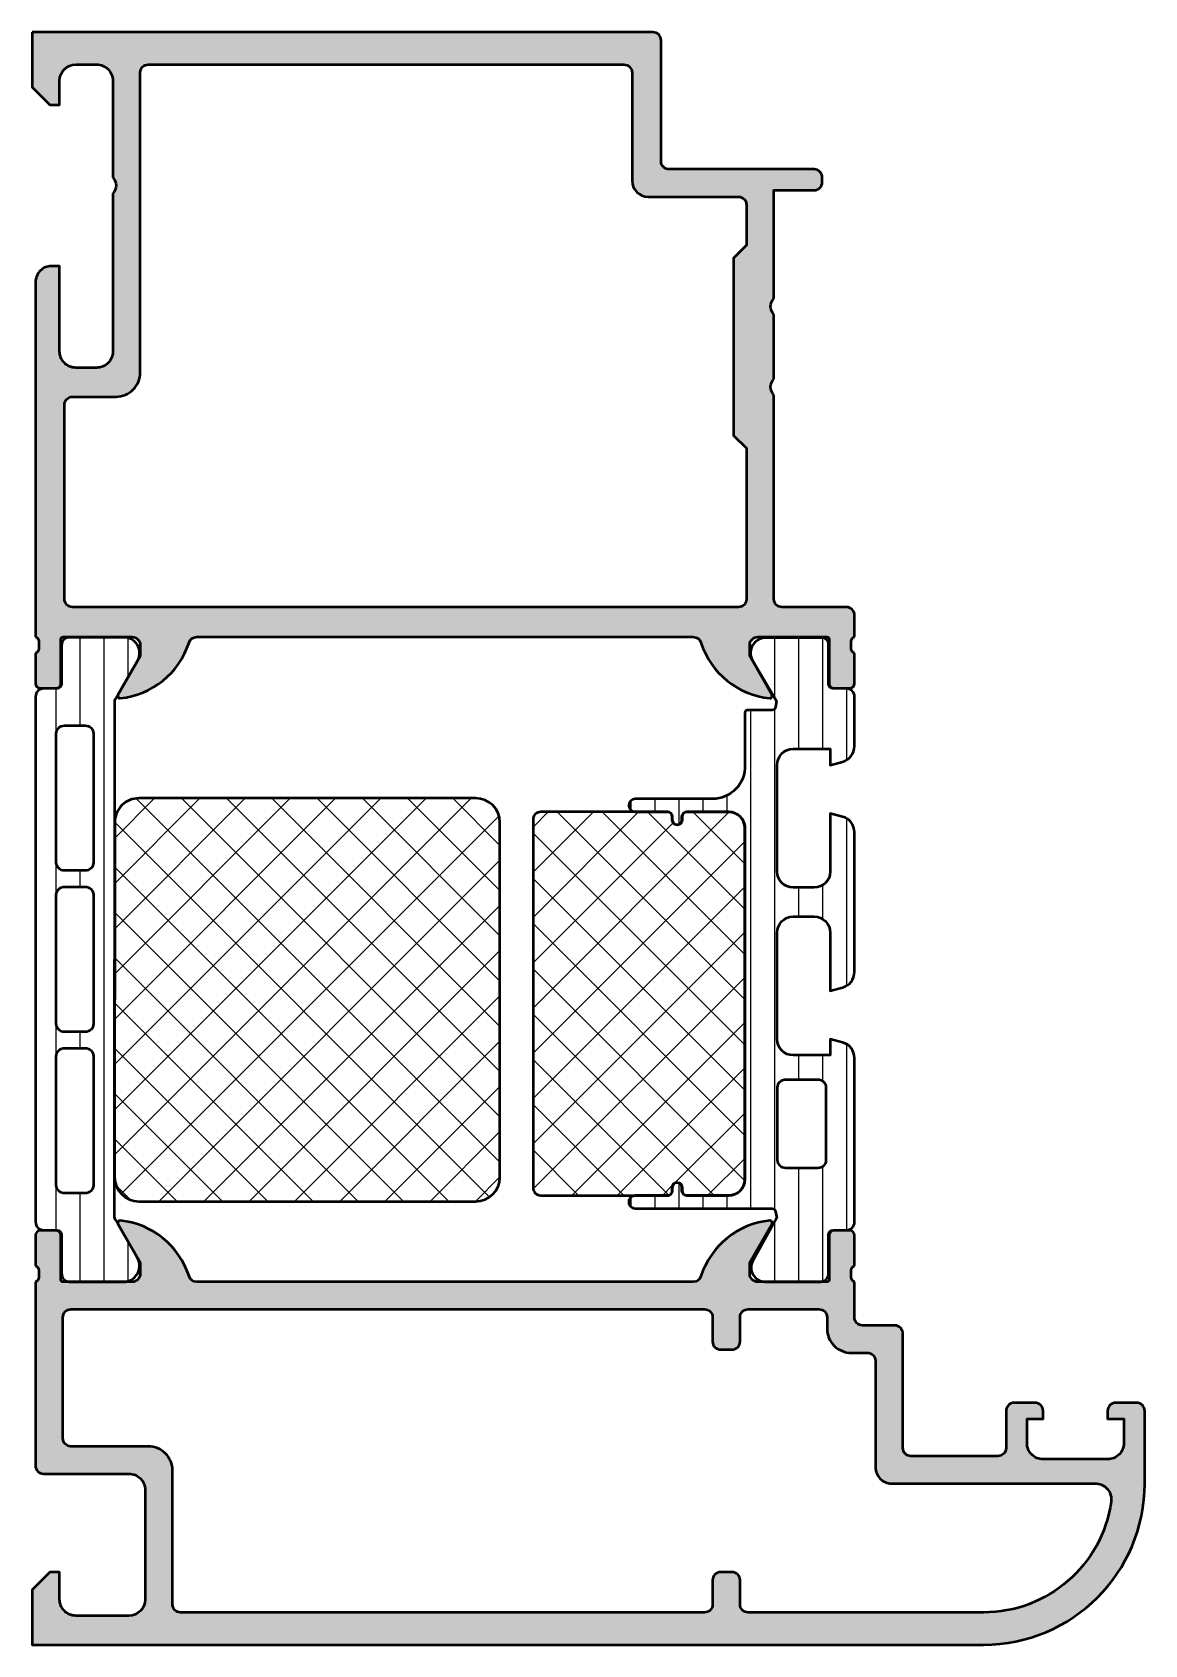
# Model space of a CAD drawing. Extents: x 0 to 69, y 0 to 100.
import ezdxf

# ---------------------------------------------------------------- set-up
doc = ezdxf.new("R2010")
doc.units = 0
for name, color, linetype, lineweight in [('0S-Alu contour', 7, 'Continuous', 50), ('0S-Alu hatch', 252, 'Continuous', 25), ('0S-Plastic contour', 254, 'Continuous', 50), ('0S-Plastic hatch', 253, 'Continuous', 25), ('0S-PT contour', 91, 'Continuous', 50), ('0S-PT hatch', 103, 'Continuous', 25)]:
    doc.layers.add(name, color=color, linetype=linetype, lineweight=lineweight)
pattern_1 = [(90, (0, 0), (-1.4859, 0), [])]
pattern_2 = [(135, (0, 0), (-1.403165018917055, -1.403165018917055), []), (225, (0, 0), (1.403165018917055, -1.403165018917055), [])]

# ---------------------------------------------------------------- blocks, each defined once
blk = doc.blocks.new('356820__4F6FA680_6E10_41BF_A208_A60BF2F699AA_')
at = {"layer": '0S-Alu hatch'}
h = blk.add_hatch(color=256, dxfattribs=at)
edge = h.paths.add_edge_path()
edge.add_line((7.02453613144e-05, 99.9900000000005), (7.02453613144e-05, 96.59000000000052))
edge.add_line((7.02453613144e-05, 96.59000000000052), (1.100070245361337, 95.49000000000049))
edge.add_line((1.100070245361337, 95.49000000000049), (1.700070245361359, 95.49000000000049))
edge.add_line((1.700070245361359, 95.49000000000049), (1.70007024536136, 96.99000000000049))
edge.add_ellipse((2.700070245361332, 96.99000000000053), major_axis=(-0.9999999999999726, 0), ratio=1, start_angle=270.00000000000176, end_angle=360, ccw=False)
edge.add_line((2.700070245361302, 97.99000000000049), (4.000070245361314, 97.99000000000049))
edge.add_ellipse((4.000070245361325, 96.9900000000005), major_axis=(-0.9999999999999857, 0), ratio=1, start_angle=180, end_angle=270.0000000000006, ccw=False)
edge.add_line((5.000070245361314, 96.99000000000049), (5.000070245361371, 90.99000000000044))
edge.add_ellipse((4.475070245361275, 90.49000000000049), major_axis=(-0.72500000000003, 0), ratio=1, start_angle=136.3971810272986, end_angle=223.6028189726952, ccw=False)
edge.add_line((5.000070245361314, 89.9900000000005), (5.000070245361314, 80.19000000000052))
edge.add_ellipse((4.000070245361327, 80.19000000000052), major_axis=(-0.9999999999999866, 0), ratio=1, start_angle=89.99999999999937, end_angle=180, ccw=False)
edge.add_line((4.000070245361317, 79.19000000000052), (2.70007024536136, 79.19000000000052))
edge.add_ellipse((2.70007024536135, 80.19000000000052), major_axis=(-0.9999999999999857, 0), ratio=1, start_angle=0, end_angle=90.00000000000063, ccw=False)
edge.add_line((1.70007024536136, 80.19000000000052), (1.70007024536136, 85.49000000000049))
edge.add_line((1.70007024536136, 85.49000000000049), (1.200070245361359, 85.49000000000049))
edge.add_arc((1.200070245361358, 84.49000000000049), 1, 89.99999999999999, 180)
edge.add_line((0.200070245361359, 84.49000000000049), (0.2000702453613599, 62.49000000000044))
edge.add_ellipse((0.1212337988182836, 62.22247940800738), major_axis=(-0.2788950563273824, 0), ratio=1, start_angle=178.8354106258928, end_angle=253.58012358049768, ccw=False)
edge.add_line((0.4000712453612749, 62.21681100000896), (0.400071245361275, 61.76321700000878))
edge.add_ellipse((0.121203149718113, 61.75755634053162), major_axis=(-0.2789255417371454, 0), ratio=1, start_angle=106.42459455536931, end_angle=181.1628700729073, ccw=False)
edge.add_line((0.2000702453613455, 61.49001300000871), (0.2000702453613456, 59.61000200000032))
edge.add_arc((0.5000702453613074, 59.61000200000026), 0.2999999999999616, 180, 269.9999999999985)
edge.add_line((0.5000702453612998, 59.3100020000003), (1.480044564404179, 59.31000200000031))
edge.add_arc((1.480044564404237, 59.6100020000002), 0.2999999999998835, 269.9999999999889, 360)
edge.add_line((1.780044564404121, 59.61000200000021), (1.780044564404121, 62.3700000000004))
edge.add_ellipse((1.900044564403969, 62.37000000000041), major_axis=(-0.119999999999848, 0), ratio=1, start_angle=269.9999999999794, end_angle=360, ccw=False)
edge.add_line((1.900044564404012, 62.49000000000027), (6.200070245361356, 62.49000000000049))
edge.add_ellipse((6.200070245361362, 61.99000000000049), major_axis=(-0.5, 0), ratio=1, start_angle=180, end_angle=270.00000000000074, ccw=False)
edge.add_line((6.700070245361359, 61.99000000000049), (6.700070245361359, 61.29000000000051))
edge.add_line((6.700070245361359, 61.29000000000051), (5.318574787739009, 58.89717967697297))
edge.add_arc((5.438190030009671, 58.82811978464879), 0.1381197846483116, 149.99999999999, 275.6225775507747)
edge.add_arc((4.961847004187787, 63.66660886184816), 4.999999999999853, 275.6225775507907, 342.2515836439272)
edge.add_ellipse((10.20007024536158, 61.99000000000037), major_axis=(-0.5000000000001337, 0), ratio=1, start_angle=270.00000000002524, end_angle=342.2515836439577, ccw=False)
edge.add_line((10.20007024536136, 62.4900000000005), (41.00007024536131, 62.4900000000005))
edge.add_ellipse((41.00007024536131, 61.99000000000054), major_axis=(-0.4999999999999574, 0), ratio=1, start_angle=197.748416356071, end_angle=270, ccw=False)
edge.add_arc((46.23829348653514, 63.66660886184838), 5.000000000000087, 197.7484163560702, 264.3774224492066)
edge.add_arc((45.76195046071302, 58.82811978464879), 0.1381197846482856, 264.3774224492164, 390.0000000000092)
edge.add_line((45.88156570298366, 58.89717967697294), (44.50007024536131, 61.29000000000051))
edge.add_line((44.50007024536131, 61.29000000000051), (44.50007024536131, 61.99000000000049))
edge.add_ellipse((45.0000702453613, 61.9900000000005), major_axis=(-0.4999999999999929, 0), ratio=1, start_angle=269.9999999999992, end_angle=360, ccw=False)
edge.add_line((45.00007024536131, 62.49000000000049), (49.30009592631849, 62.49000000000049))
edge.add_ellipse((49.3000959263184, 62.37000000000055), major_axis=(-0.1199999999999477, 0), ratio=1, start_angle=180, end_angle=269.9999999999559, ccw=False)
edge.add_line((49.42009592631834, 62.3700000000004), (49.42009592631834, 59.6100020000002))
edge.add_arc((49.72009592631824, 59.61000200000019), 0.2999999999998906, 180, 270.0000000000108)
edge.add_line((49.72009592631829, 59.3100020000003), (50.70007024536117, 59.31000200000031))
edge.add_arc((50.70007024536117, 59.61000200000025), 0.2999999999999403, 270.0000000000013, 360)
edge.add_line((51.00007024536111, 59.61000200000031), (51.00007024536111, 61.49001300000871))
edge.add_ellipse((51.07893734100437, 61.75755634053163), major_axis=(-0.2789255417371548, 0), ratio=1, start_angle=-1.1628700729025923, end_angle=73.57540544462711, ccw=False)
edge.add_line((50.80006924536119, 61.76321700000876), (50.80006924536118, 62.21681100000895))
edge.add_ellipse((51.07890669190419, 62.22247940800737), major_axis=(-0.278895056327396, 0), ratio=1, start_angle=-73.58012358049803, end_angle=1.1645893741059012, ccw=False)
edge.add_line((51.00007024536111, 62.49000000000044), (51.00007024536131, 63.84000000000057))
edge.add_arc((50.50007024536132, 63.84000000000057), 0.5, 0, 90)
edge.add_line((50.50007024536132, 64.34000000000057), (46.50007024536131, 64.34000000000057))
edge.add_ellipse((46.5000702453613, 64.84000000000054), major_axis=(-0.4999999999999858, 0), ratio=1, start_angle=0, end_angle=90.0000000000008, ccw=False)
edge.add_line((46.00007024536131, 64.84000000000057), (46.00007024536131, 77.49000000000049))
edge.add_ellipse((46.52509719935399, 77.99000000000049), major_axis=(-0.7250195186467954, 0), ratio=1, start_angle=-43.60134995159018, end_angle=43.60134995159018, ccw=False)
edge.add_line((46.00007024536131, 78.49000000000049), (46.00007024536131, 82.48997253418028))
edge.add_ellipse((46.52509719935399, 82.98997253418027), major_axis=(-0.7250195186467954, 0), ratio=1, start_angle=-43.60134995159018, end_angle=43.60134995159018, ccw=False)
edge.add_line((46.00007024536131, 83.48997253418028), (46.00007024536131, 90.19000000000052))
edge.add_line((46.00007024536131, 90.19000000000052), (48.50007024536131, 90.19000000000052))
edge.add_arc((48.50007024536129, 90.69000000000057), 0.5000000000000285, 270.0000000000025, 360)
edge.add_line((49.00007024536131, 90.69000000000057), (49.00007024536131, 90.99000000000049))
edge.add_arc((48.50007024536131, 90.99000000000049), 0.5, 0, 90)
edge.add_line((48.50007024536131, 91.49000000000048), (39.50007024536132, 91.49000000000048))
edge.add_ellipse((39.50007024536131, 91.99000000000046), major_axis=(-0.4999999999999858, 0), ratio=1, start_angle=0, end_angle=90.0000000000008, ccw=False)
edge.add_line((39.00007024536132, 91.99000000000049), (39.00007024536132, 99.49000000000049))
edge.add_arc((38.50007024536131, 99.49000000000049), 0.5, 0, 90)
edge.add_line((38.50007024536131, 99.9900000000005), (7.02453613144e-05, 99.9900000000005))
edge = h.paths.add_edge_path()
edge.add_ellipse((7.20007024536126, 97.49000000000048), major_axis=(-0.5000000000000142, 0), ratio=1, start_angle=270.0000000000015, end_angle=360, ccw=False)
edge.add_line((7.200070245361247, 97.99000000000049), (36.70007024536136, 97.99000000000049))
edge.add_ellipse((36.70007024536136, 97.4900000000005), major_axis=(-0.5, 0), ratio=1, start_angle=180, end_angle=270, ccw=False)
edge.add_line((37.20007024536136, 97.4900000000005), (37.20007024536125, 90.79000000000055))
edge.add_arc((38.20007024536124, 90.79000000000055), 1, 180, 269.9999999999996)
edge.add_line((38.20007024536124, 89.79000000000056), (43.80007460492422, 89.7900000000005))
edge.add_ellipse((43.80007460492421, 89.2900000000005), major_axis=(-0.4999999999999858, 0), ratio=1, start_angle=180, end_angle=269.9999999999992, ccw=False)
edge.add_line((44.30007460492421, 89.2900000000005), (44.30007460492411, 86.78999637658177))
edge.add_line((44.30007460492411, 86.78999637658177), (43.50007024536133, 85.98999201701923))
edge.add_line((43.50007024536133, 85.98999201701923), (43.50007024536133, 74.98998601865662))
edge.add_line((43.50007024536133, 74.98998601865662), (44.3000746049241, 74.18998165909406))
edge.add_line((44.3000746049241, 74.18998165909406), (44.30007460492411, 64.84000000000057))
edge.add_ellipse((43.8000746049241, 64.84000000000057), major_axis=(-0.5, 0), ratio=1, start_angle=90, end_angle=180, ccw=False)
edge.add_line((43.8000746049241, 64.34000000000057), (2.500070245361307, 64.34000000000057))
edge.add_ellipse((2.500070245361311, 64.84000000000057), major_axis=(-0.5, 0), ratio=1, start_angle=0, end_angle=89.99999999999977, ccw=False)
edge.add_line((2.000070245361314, 64.84000000000057), (2.000070245361315, 76.89000000000047))
edge.add_ellipse((2.500070245361315, 76.89000000000047), major_axis=(-0.5, 0), ratio=1, start_angle=269.99999999999983, end_angle=360, ccw=False)
edge.add_line((2.500070245361317, 77.39000000000046), (5.20007024536147, 77.39000000000038))
edge.add_arc((5.200070245361488, 78.89000000000037), 1.499999999999985, 269.9999999999993, 360)
edge.add_line((6.700070245361473, 78.89000000000041), (6.700070245361246, 97.49000000000046))
at = {"layer": '0S-Alu contour', "color": 7}
for points in [[(7.02453613144e-05, 99.9900000000005), (7.02453613144e-05, 96.59000000000052), (1.100070245361337, 95.49000000000049), (1.700070245361359, 95.49000000000049), (1.70007024536136, 96.99000000000049)], [(38.50007024536131, 99.9900000000005), (7.02453613144e-05, 99.9900000000005)], [(39.00007024536132, 91.99000000000049), (39.00007024536132, 99.49000000000049)], [(2.700070245361302, 97.99000000000049), (4.000070245361314, 97.99000000000049)], [(6.700070245361473, 78.89000000000041), (6.700070245361246, 97.49000000000046)], [(7.200070245361247, 97.99000000000049), (36.70007024536136, 97.99000000000049)], [(37.20007024536136, 97.4900000000005), (37.20007024536125, 90.79000000000055)], [(5.000070245361314, 96.99000000000049), (5.000070245361371, 90.99000000000044)], [(48.50007024536131, 91.49000000000048), (39.50007024536132, 91.49000000000048)], [(46.00007024536131, 83.48997253418028), (46.00007024536131, 90.19000000000052), (48.50007024536131, 90.19000000000052)], [(49.00007024536131, 90.69000000000057), (49.00007024536131, 90.99000000000049)], [(5.000070245361314, 89.9900000000005), (5.000070245361314, 80.19000000000052)], [(38.20007024536124, 89.79000000000056), (43.80007460492422, 89.7900000000005)], [(44.30007460492421, 89.2900000000005), (44.30007460492411, 86.78999637658177), (43.50007024536133, 85.98999201701923), (43.50007024536133, 74.98998601865662), (44.3000746049241, 74.18998165909406), (44.30007460492411, 64.84000000000057)], [(1.70007024536136, 80.19000000000052), (1.70007024536136, 85.49000000000049), (1.200070245361359, 85.49000000000049)], [(0.200070245361359, 84.49000000000049), (0.2000702453613599, 62.49000000000044)], [(46.00007024536131, 78.49000000000049), (46.00007024536131, 82.48997253418028)], [(4.000070245361317, 79.19000000000052), (2.70007024536136, 79.19000000000052)], [(2.500070245361317, 77.39000000000046), (5.20007024536147, 77.39000000000038)], [(46.00007024536131, 64.84000000000057), (46.00007024536131, 77.49000000000049)], [(2.000070245361314, 64.84000000000057), (2.000070245361315, 76.89000000000047)], [(43.8000746049241, 64.34000000000057), (2.500070245361309, 64.34000000000057)], [(50.50007024536132, 64.34000000000057), (46.50007024536131, 64.34000000000057)], [(51.00007024536111, 62.49000000000044), (51.00007024536131, 63.84000000000057)], [(0.4000712453612749, 62.21681100000896), (0.400071245361275, 61.76321700000878)], [(1.780044564404121, 59.61000200000021), (1.780044564404121, 62.3700000000004)], [(1.900044564404012, 62.49000000000027), (6.200070245361356, 62.49000000000049)], [(10.20007024536136, 62.4900000000005), (41.00007024536131, 62.4900000000005)], [(45.00007024536131, 62.49000000000049), (49.30009592631849, 62.49000000000049)], [(49.42009592631834, 62.3700000000004), (49.42009592631834, 59.6100020000002)], [(50.80006924536119, 61.76321700000876), (50.80006924536118, 62.21681100000895)], [(0.2000702453613455, 61.49001300000871), (0.2000702453613456, 59.61000200000032)], [(6.700070245361359, 61.99000000000049), (6.700070245361359, 61.29000000000051), (5.318574787739009, 58.89717967697297)], [(45.88156570298366, 58.89717967697294), (44.50007024536131, 61.29000000000051), (44.50007024536131, 61.99000000000049)], [(51.00007024536111, 59.61000200000031), (51.00007024536111, 61.49001300000871)], [(0.5000702453612998, 59.3100020000003), (1.480044564404179, 59.31000200000031)], [(49.72009592631829, 59.3100020000003), (50.70007024536117, 59.31000200000031)]]:
    blk.add_lwpolyline(points, dxfattribs=at)
for centre, radius, start, end in [((38.50007024536131, 99.49000000000049), 0.5, 0, 90), ((48.50007024536131, 90.99000000000049), 0.5, 0, 90), ((38.20007024536124, 90.79000000000055), 1, 180, 269.9999999999996), ((48.50007024536129, 90.69000000000057), 0.5000000000000285, 270.0000000000025, 0), ((1.200070245361358, 84.49000000000049), 1, 89.99999999999999, 180), ((5.200070245361488, 78.89000000000037), 1.499999999999985, 269.9999999999993, 0), ((50.50007024536132, 63.84000000000057), 0.5, 0, 90), ((4.961847004187787, 63.66660886184816), 4.999999999999853, 275.6225775507907, 342.2515836439272), ((46.23829348653514, 63.66660886184838), 5.000000000000087, 197.7484163560702, 264.3774224492066), ((0.5000702453613074, 59.61000200000026), 0.2999999999999616, 180, 269.9999999999985), ((1.480044564404237, 59.6100020000002), 0.2999999999998835, 269.9999999999889, 0), ((49.72009592631824, 59.61000200000019), 0.2999999999998906, 180, 270.0000000000108), ((50.70007024536117, 59.61000200000025), 0.2999999999999403, 270.0000000000013, 0), ((5.438190030009671, 58.82811978464879), 0.1381197846483116, 149.99999999999, 275.6225775507747), ((45.76195046071302, 58.82811978464879), 0.1381197846482856, 264.3774224492164, 30.00000000000925)]:
    blk.add_arc(centre, radius, start, end, dxfattribs=at)
at = {"layer": '0S-Alu contour', "color": 7, "extrusion": (0, 0, -1)}
for centre, radius, start, end in [((-2.700070245361332, 96.99000000000053), 0.9999999999999726, 0, 89.99999999999824), ((-4.000070245361325, 96.9900000000005), 0.9999999999999857, 89.99999999999939, 180), ((-7.20007024536126, 97.49000000000048), 0.5000000000000142, 0, 89.9999999999985), ((-36.70007024536136, 97.4900000000005), 0.5, 90, 180), ((-39.50007024536131, 91.99000000000046), 0.4999999999999858, 269.9999999999992, 0), ((-4.475070245361275, 90.49000000000049), 0.72500000000003, 136.3971810273048, 223.6028189727015), ((-43.80007460492421, 89.2900000000005), 0.4999999999999858, 90.00000000000081, 180), ((-46.52509719935399, 82.98997253418027), 0.7250195186467954, 316.3986500484098, 43.60134995159028), ((-2.70007024536135, 80.19000000000052), 0.9999999999999857, 269.9999999999994, 0), ((-4.000070245361327, 80.19000000000052), 0.9999999999999866, 180, 270.0000000000006), ((-46.52509719935399, 77.99000000000049), 0.7250195186467954, 316.3986500484098, 43.60134995159028), ((-2.500070245361315, 76.89000000000047), 0.5, 0, 90.00000000000017), ((-2.500070245361311, 64.84000000000057), 0.5, 270.0000000000002, 0), ((-43.8000746049241, 64.84000000000057), 0.5, 180, 270), ((-46.5000702453613, 64.84000000000054), 0.4999999999999858, 269.9999999999992, 0), ((-0.1212337988182836, 62.22247940800738), 0.2788950563273824, 106.4198764195023, 181.1645893741073), ((-1.900044564403969, 62.37000000000041), 0.119999999999848, 0, 90.00000000002056), ((-6.200070245361362, 61.99000000000049), 0.5, 89.99999999999928, 180), ((-10.20007024536158, 61.99000000000037), 0.5000000000001337, 17.74841635604228, 89.99999999997475), ((-41.00007024536131, 61.99000000000054), 0.4999999999999574, 90, 162.251583643929), ((-45.0000702453613, 61.9900000000005), 0.4999999999999929, 0, 90.00000000000081), ((-49.3000959263184, 62.37000000000055), 0.1199999999999477, 90.0000000000441, 180), ((-51.07890669190419, 62.22247940800737), 0.278895056327396, 358.8354106258941, 73.58012358049798), ((-0.121203149718113, 61.75755634053162), 0.2789255417371454, 178.8371299270927, 253.5754054446307), ((-51.07893734100437, 61.75755634053163), 0.2789255417371548, 286.4245945553729, 1.162870072902523)]:
    blk.add_arc(centre, radius, start, end, dxfattribs=at)
blk = doc.blocks.new('284832__66D34F31_1E5D_46BA_BD69_42EC1B12459E___915032F9_DCCB_4A89_80C9_C7192349BFD0_')
at = {"layer": '0S-Plastic hatch'}
h = blk.add_hatch(dxfattribs=at)
h.set_pattern_fill('ANSI31', color=256, scale=0.4680000000000001, angle=45, style=0)
h.set_pattern_definition(pattern_1)
edge = h.paths.add_edge_path()
edge.add_line((0.2077702458633015, 58.79000276475963), (0.2077855741543966, 26.20999676475963))
edge.add_arc((0.7077855741543408, 26.20999700000039), 0.5, 180.0000269581648, 270)
edge.add_line((0.7077855741543406, 25.70999700000039), (1.518116907487608, 25.70999700000039))
edge.add_ellipse((1.518116907487605, 25.40999700000037), major_axis=(-0.3000000000000149, 0), ratio=1, start_angle=180, end_angle=269.99999999999943, ccw=False)
edge.add_line((1.81811690748762, 25.40999700000036), (1.817784957090594, 23.00999861706404))
edge.add_arc((2.31778093452918, 23.00999597743896), 0.4999959774455549, 179.9996975182267, 270.0003024811853)
edge.add_line((2.317783574154248, 22.51000000000037), (5.794325072253769, 22.51000000000038))
edge.add_arc((5.652014423262408, 23.49981807472323), 0.9999960709244822, 278.1816080519002, 392.7270160998408)
edge.add_line((6.493267072253758, 24.04045300000039), (5.174797357767119, 26.32410984675057))
edge.add_ellipse((5.607810074497903, 26.57410982105013), major_axis=(-0.5000000000003578, 0), ratio=1, start_angle=5.9898169411098934e-05, end_angle=29.999996599322287, ccw=False)
edge.add_line((5.107810074497819, 26.57410929828162), (5.112379416911807, 58.4258907017192))
edge.add_ellipse((5.612379416911826, 58.42589017895051), major_axis=(-0.5000000000002928, 0), ratio=1, start_angle=330.00000340065594, end_angle=359.9999401018306, ccw=False)
edge.add_line((5.179366700181193, 58.6758901532502), (6.497836414667772, 60.95954700000037))
edge.add_arc((5.699942454627197, 61.49708103699533), 0.9620694426065787, 326.0322028474561, 444.0965033834452)
edge.add_line((5.798894414667846, 62.45404818481256), (2.322352916568318, 62.45442688771897))
edge.add_arc((2.266589259521177, 62.01310081978686), 0.4448351196608563, 82.7985676148651, 182.9765990001587)
edge.add_line((1.822354299504639, 61.99000138293673), (1.822686249901664, 59.59000300000038))
edge.add_ellipse((1.522686249901676, 59.59000300000038), major_axis=(-0.299999999999988, 0), ratio=1, start_angle=90.00000000000102, end_angle=180, ccw=False)
edge.add_line((1.522686249901681, 59.29000300000039), (0.7077702458632372, 59.29000300000039))
edge.add_arc((0.7077702458632426, 58.7900030000004), 0.4999999999999929, 90.00000000000063, 180.0000269581648)
edge = h.paths.add_edge_path()
edge.add_line((1.493392537339047, 48.50058175214438), (1.493392537339047, 56.50059395883154))
edge.add_ellipse((1.993377278549956, 56.50059395883674), major_axis=(-0.4999847412109091, 0), ratio=1, start_angle=270, end_angle=360, ccw=False)
edge.add_line((1.993377278549956, 57.00057870004765), (3.293387959702357, 57.00057870004766))
edge.add_ellipse((3.29338795970235, 56.50056344125862), major_axis=(-0.5000152587890412, 0), ratio=1, start_angle=180, end_angle=269.9999999999992, ccw=False)
edge.add_line((3.793403218491391, 56.50056344125341), (3.793403218491391, 48.5005817521495))
edge.add_ellipse((3.293406857848069, 48.50057811279285), major_axis=(-0.4999963606565677, 0), ratio=1, start_angle=89.9995829574089, end_angle=180.0004170428646, ccw=False)
edge.add_line((3.293403218491391, 48.00058175214952), (1.993409112223502, 48.00058175214952))
edge.add_ellipse((1.993392539426688, 48.50058175396251), major_axis=(-0.5000000020876408, 0), ratio=1, start_angle=0, end_angle=90.00189910261679, ccw=False)
edge = h.paths.add_edge_path()
edge.add_line((1.493392537339047, 38.49687486731619), (1.493392537339047, 46.50058175214431))
edge.add_ellipse((1.993392537339047, 46.50058175214952), major_axis=(-0.5, 0), ratio=1, start_angle=270, end_angle=360, ccw=False)
edge.add_line((1.993392537339047, 47.00058175214952), (3.293403218491391, 47.00058175214952))
edge.add_ellipse((3.293403218491398, 46.50058175214953), major_axis=(-0.4999999999999929, 0), ratio=1, start_angle=180, end_angle=270.0000000000008, ccw=False)
edge.add_line((3.793403218491391, 46.50058175214433), (3.793403218491395, 38.4968748673162))
edge.add_ellipse((3.293403218491381, 38.4968748673214), major_axis=(-0.5000000000000142, 0), ratio=1, start_angle=90.00000000119331, end_angle=180, ccw=False)
edge.add_line((3.293403218501794, 37.99687486732139), (1.99339253734945, 37.99687486732139))
edge.add_ellipse((1.993392537339044, 38.49687486732138), major_axis=(-0.4999999999999929, 0), ratio=1, start_angle=0, end_angle=90.0000000011924, ccw=False)
edge = h.paths.add_edge_path()
edge.add_line((1.493392537328645, 28.49687791942852), (1.493392537328645, 36.49687486731619))
edge.add_ellipse((1.993392539485959, 36.49687486543873), major_axis=(-0.5000000021573149, 0), ratio=1, start_angle=269.9981009105036, end_angle=360, ccw=False)
edge.add_line((1.993409112168279, 36.99687486732139), (3.293403218481017, 36.9968748673214))
edge.add_ellipse((3.29340685783773, 36.49687850667814), major_axis=(-0.4999963606565038, 0), ratio=1, start_angle=179.9995829571355, end_angle=270.000417042595, ccw=False)
edge.add_line((3.793403218480989, 36.49687486732137), (3.793403218480988, 28.49687791943367))
edge.add_ellipse((3.293406857837616, 28.49687428007704), major_axis=(-0.4999963606566175, 0), ratio=1, start_angle=89.99958295741482, end_angle=180.0004170428646, ccw=False)
edge.add_line((3.293403218480989, 27.99687791943366), (1.9934091122131, 27.99687791943366))
edge.add_ellipse((1.993392539416279, 28.49687792124664), major_axis=(-0.5000000020876357, 0), ratio=1, start_angle=0, end_angle=90.00189910261747, ccw=False)
at = {"layer": '0S-Alu contour', "color": 7}
for points in [[(1.993377278549956, 57.00057870004765), (3.293387959702357, 57.00057870004766)], [(1.493392537339047, 48.50058175214438), (1.493392537339047, 56.50059395883154)], [(3.793403218491391, 56.50056344125341), (3.793403218491391, 48.5005817521495)], [(3.293403218491391, 48.00058175214952), (1.993409112223502, 48.00058175214952)], [(1.993392537339047, 47.00058175214952), (3.293403218491391, 47.00058175214952)], [(1.493392537339047, 38.49687486731619), (1.493392537339047, 46.50058175214431)], [(3.793403218491391, 46.50058175214433), (3.793403218491395, 38.4968748673162)], [(3.293403218501794, 37.99687486732139), (1.99339253734945, 37.99687486732139)], [(1.493392537328645, 28.49687791942852), (1.493392537328645, 36.49687486731619)], [(1.993409112168279, 36.99687486732139), (3.293403218481017, 36.9968748673214)], [(3.793403218480989, 36.49687486732137), (3.793403218480988, 28.49687791943367)], [(3.293403218480989, 27.99687791943366), (1.9934091122131, 27.99687791943366)]]:
    blk.add_lwpolyline(points, dxfattribs=at)
at = {"layer": '0S-Alu contour', "color": 7, "extrusion": (0, 0, -1)}
for centre, radius, start, end in [((-1.993377278549956, 56.50059395883674), 0.4999847412109091, 0, 90), ((-3.29338795970235, 56.50056344125862), 0.5000152587890412, 90.00000000000081, 180), ((-1.993392539426688, 48.50058175396251), 0.5000000020876408, 269.9981008973832, 0), ((-3.293406857848069, 48.50057811279285), 0.4999963606565677, 179.9995829571354, 270.0004170425911), ((-1.993392537339047, 46.50058175214952), 0.5, 0, 90), ((-3.293403218491398, 46.50058175214953), 0.4999999999999929, 89.9999999999992, 180), ((-1.993392537339044, 38.49687486732138), 0.4999999999999929, 269.9999999988076, 0), ((-3.293403218491381, 38.4968748673214), 0.5000000000000142, 180, 269.9999999988067), ((-1.993392539485959, 36.49687486543873), 0.5000000021573149, 0, 90.00189908949643), ((-3.29340685783773, 36.49687850667814), 0.4999963606565038, 89.99958295740495, 180.0004170428646), ((-1.993392539416279, 28.49687792124664), 0.5000000020876357, 269.9981008973825, 0), ((-3.293406857837616, 28.49687428007704), 0.4999963606566175, 179.9995829571354, 270.0004170425853)]:
    blk.add_arc(centre, radius, start, end, dxfattribs=at)
at = {"layer": '0S-Plastic contour', "color": 7}
for points in [[(5.798894414667846, 62.45404818481256), (2.322352916568318, 62.45442688771897)], [(1.822354299504639, 61.99000138293673), (1.822686249901664, 59.59000300000038)], [(5.179366700181193, 58.6758901532502), (6.497836414667772, 60.95954700000037)], [(1.522686249901681, 59.29000300000039), (0.7077702458632372, 59.29000300000039)], [(0.2077702458633015, 58.79000276475963), (0.2077855741543966, 26.20999676475962)], [(5.107810074497819, 26.57410929828162), (5.112379416911807, 58.4258907017192)], [(6.493267072253758, 24.04045300000039), (5.174797357767119, 26.32410984675057)], [(0.7077855741543406, 25.70999700000039), (1.518116907487608, 25.70999700000039)], [(1.81811690748762, 25.40999700000036), (1.817784957090594, 23.00999861706404)], [(2.317783574154248, 22.51000000000037), (5.794325072253769, 22.51000000000038)]]:
    blk.add_lwpolyline(points, dxfattribs=at)
for centre, radius, start, end in [((2.266589259521177, 62.01310081978686), 0.4448351196608563, 82.7985676148651, 182.9765990001587), ((5.699942454627197, 61.49708103699533), 0.9620694426065787, 326.0322028474561, 84.0965033834453), ((0.7077702458632426, 58.7900030000004), 0.4999999999999929, 90.00000000000063, 180.0000269581648), ((0.7077855741543408, 26.20999700000039), 0.5, 180.0000269581648, 270), ((5.652014423262408, 23.49981807472323), 0.9999960709244822, 278.1816080519002, 32.72701609984075), ((2.31778093452918, 23.00999597743896), 0.4999959774455549, 179.9996975182267, 270.0003024811853)]:
    blk.add_arc(centre, radius, start, end, dxfattribs=at)
at = {"layer": '0S-Plastic contour', "color": 7, "extrusion": (0, 0, -1)}
for centre, radius, start, end in [((-1.522686249901676, 59.59000300000038), 0.299999999999988, 180, 269.999999999999), ((-5.612379416911826, 58.42589017895051), 0.5000000000002928, 5.98981694121e-05, 29.99999659934405), ((-5.607810074497903, 26.57410982105013), 0.5000000000003578, 330.0000034006777, 359.9999401018306), ((-1.518116907487605, 25.40999700000037), 0.3000000000000149, 90.0000000000006, 180)]:
    blk.add_arc(centre, radius, start, end, dxfattribs=at)
blk = doc.blocks.new('430720__FFD22B0D_6613_4F83_8AB4_F4ABD2172217_')
at = {"layer": '0S-PT hatch'}
h = blk.add_hatch(dxfattribs=at)
h.set_pattern_fill('ANSI37', color=256, scale=0.625, angle=90, style=0)
h.set_pattern_definition(pattern_2)
edge = h.paths.add_edge_path()
edge.add_arc((6.606600985520573, 50.99843687884797), 1.491567212948234, 89.86579357973379, 180.3240887328204)
edge.add_line((5.115057633881916, 50.99000000000039), (5.110094745705306, 28.99000000000039))
edge.add_arc((6.610095263109359, 28.99000051740444), 1.500000517404142, 180.0000197662889, 269.9999802370452)
edge.add_line((6.610094745716233, 27.49000000000039), (27.51012717063157, 27.49000000000039))
edge.add_arc((27.5101244953677, 28.99000267526425), 1.500002675266253, 270.0001021873703, 359.999897814315)
edge.add_line((29.01012717063157, 28.99000000005944), (29.01012717063157, 50.99000000000039))
edge.add_arc((27.51012345114837, 50.98999628051719), 1.500003719487818, 0.0001420757334161, 89.9998579296954)
edge.add_line((27.51012717054947, 52.49000000000039), (6.610094745704813, 52.49000000000038))
at = {"layer": '0S-PT contour', "color": 7}
for points in [[(27.51012717054947, 52.49000000000039), (6.610094745704813, 52.49000000000038)], [(5.115057633881916, 50.99000000000039), (5.110094745705306, 28.99000000000039)], [(29.01012717063157, 28.99000000005944), (29.01012717063157, 50.99000000000039)], [(6.610094745716233, 27.49000000000039), (27.51012717063157, 27.49000000000039)]]:
    blk.add_lwpolyline(points, dxfattribs=at)
for centre, radius, start, end in [((6.606600985520573, 50.99843687884797), 1.491567212948234, 89.86579357973379, 180.3240887328204), ((27.51012345114837, 50.98999628051719), 1.500003719487818, 0.0001420757334161, 89.9998579296954), ((6.610095263109359, 28.99000051740444), 1.500000517404142, 180.0000197662889, 269.9999802370452), ((27.5101244953677, 28.99000267526425), 1.500002675266253, 270.0001021873703, 359.999897814315)]:
    blk.add_arc(centre, radius, start, end, dxfattribs=at)
blk = doc.blocks.new('430720__0DDDDFC6_9B9B_45A2_BF05_98B055C60346_')
at = {"layer": '0S-PT hatch'}
h = blk.add_hatch(dxfattribs=at)
h.set_pattern_fill('ANSI37', color=256, scale=0.625, angle=90, style=0)
h.set_pattern_definition(pattern_2)
edge = h.paths.add_edge_path()
edge.add_arc((31.54950280176371, 51.15000109610535), 0.4900233185008318, 90.00000000004071, 180.0000479255325)
edge.add_line((31.05947948326305, 51.15000068620906), (31.05949855562024, 28.35001070101949))
edge.add_arc((31.54952187412132, 28.35001111092671), 0.490023318501252, 180.0000479255325, 269.9999999999992)
edge.add_line((31.54952187412131, 27.85998779242545), (39.40007289480302, 27.85998779296916))
edge.add_arc((39.40007289480337, 28.14998779296957), 0.2900000000004148, 269.9999999999312, 360)
edge.add_line((39.69007289480378, 28.14998779296922), (39.69007289480378, 28.34998779296915))
edge.add_ellipse((40.00006831716706, 28.34998779296915), major_axis=(-0.3099954223632792, 0), ratio=1, start_angle=180, end_angle=360, ccw=False)
edge.add_line((40.31006373953033, 28.34998779296915), (40.31006373953033, 28.14998779296917))
edge.add_arc((40.60006373953036, 28.14998779296918), 0.2900000000000204, 180, 270)
edge.add_line((40.60006373953036, 27.85998779296916), (43.20006566772401, 27.85998779296916))
edge.add_arc((43.20006566772401, 28.84998779296915), 0.9899999999999948, 270, 360)
edge.add_line((44.19006566772401, 28.84998779296915), (44.1900465953663, 50.65000086612947))
edge.add_arc((43.20004659536668, 50.64999999999997), 0.9899999999999971, 5.01260389054e-05, 89.99999993620736)
edge.add_line((43.20004659646894, 51.63999999999997), (40.6000029938442, 51.64000000289482))
edge.add_arc((40.60000299384976, 51.3500416757214), 0.2899583271734229, 90.00000000109937, 180)
edge.add_line((40.31004466667634, 51.35004167571583), (40.31004466717303, 51.15002441408734))
edge.add_ellipse((40.00004924480974, 51.15002441407492), major_axis=(-0.3099954223632792, 0), ratio=1, start_angle=0, end_angle=180, ccw=False)
edge.add_line((39.69005382244647, 51.1500244140625), (39.69005382244647, 51.35002441406248))
edge.add_arc((39.40005382244646, 51.35002441406248), 0.2900000000000133, 0, 89.99999999603136)
edge.add_line((39.40005382246655, 51.6400244140625), (31.54950280176337, 51.64002441460619))
at = {"layer": '0S-PT contour', "color": 7}
for points in [[(31.05947948326305, 51.15000068620906), (31.05949855562024, 28.35001070101949)], [(39.40005382246655, 51.6400244140625), (31.54950280176337, 51.64002441460619)], [(39.69005382244647, 51.1500244140625), (39.69005382244647, 51.35002441406248)], [(40.31004466667634, 51.35004167571583), (40.31004466717303, 51.15002441408734)], [(43.20004659646894, 51.63999999999997), (40.6000029938442, 51.64000000289482)], [(44.19006566772401, 28.84998779296915), (44.1900465953663, 50.65000086612947)], [(39.69007289480378, 28.14998779296922), (39.69007289480378, 28.34998779296915)], [(40.31006373953033, 28.34998779296915), (40.31006373953033, 28.14998779296917)], [(31.54952187412131, 27.85998779242545), (39.40007289480302, 27.85998779296916)], [(40.60006373953036, 27.85998779296916), (43.20006566772401, 27.85998779296916)]]:
    blk.add_lwpolyline(points, dxfattribs=at)
for centre, radius, start, end in [((31.54950280176371, 51.15000109610535), 0.4900233185008318, 90.00000000004071, 180.0000479255325), ((39.40005382244646, 51.35002441406248), 0.2900000000000133, 0, 89.99999999603136), ((40.60000299384976, 51.3500416757214), 0.2899583271734229, 90.00000000109937, 180), ((43.20004659536668, 50.64999999999997), 0.9899999999999971, 5.01260389054e-05, 89.99999993620736), ((31.54952187412132, 28.35001111092671), 0.490023318501252, 180.0000479255325, 269.9999999999992), ((39.40007289480337, 28.14998779296957), 0.2900000000004148, 269.9999999999312, 0), ((40.60006373953036, 28.14998779296918), 0.2900000000000204, 180, 270), ((43.20006566772401, 28.84998779296915), 0.9899999999999948, 270, 0)]:
    blk.add_arc(centre, radius, start, end, dxfattribs=at)
at = {"layer": '0S-PT contour', "color": 7, "extrusion": (0, 0, -1)}
for centre, start, end in [((-40.00004924480974, 51.15002441407492), 180, 0), ((-40.00006831716706, 28.34998779296915), 0, 180)]:
    blk.add_arc(centre, 0.3099954223632793, start, end, dxfattribs=at)
blk = doc.blocks.new('284832__87C8389E_DACC_49F6_AE63_BE311AA7E0C9___1D34E8F8_9527_4C02_A655_3DC25D1CBDD8_')
at = {"layer": '0S-Plastic hatch'}
h = blk.add_hatch(dxfattribs=at)
h.set_pattern_fill('ANSI31', color=256, scale=0.4680000000000001, angle=45, style=0)
h.set_pattern_definition(pattern_1)
edge = h.paths.add_edge_path()
edge.add_line((44.20006562405523, 57.79999996007916), (44.20006562405546, 54.529972893298))
edge.add_ellipse((42.20166566764432, 54.44998780583814), major_axis=(-2.000000000000003, 0), ratio=1, start_angle=90.00000000000102, end_angle=182.2920152210327, ccw=False)
edge.add_line((42.20166566764436, 52.44998780583813), (37.40006979937754, 52.44998780583767))
edge.add_arc((37.40006979937754, 52.0499939093533), 0.399993896484375, 90, 270)
edge.add_line((37.40006979937754, 51.65000001286892), (39.40007285113521, 51.6500000128683))
edge.add_ellipse((39.40007285113512, 51.35000001286834), major_axis=(-0.2999999999999545, 0), ratio=1, start_angle=180, end_angle=269.99999999998374, ccw=False)
edge.add_line((39.70007285113508, 51.35000001286851), (39.70007285113518, 51.15000001286549))
edge.add_arc((40.00006827349846, 51.15000001286552), 0.2999954223632812, 180, 360)
edge.add_line((40.30006369586174, 51.15000001286554), (40.30006369586185, 51.3500000128684))
edge.add_ellipse((40.60006369586192, 51.35000001286822), major_axis=(-0.3000000000000611, 0), ratio=1, start_angle=270.000000000019, end_angle=360, ccw=False)
edge.add_line((40.60006369586182, 51.6500000128683), (43.20002747934047, 51.6500000128692))
edge.add_ellipse((43.20002747934082, 50.65000001286907), major_axis=(-1.000000000000135, 0), ratio=1, start_angle=180, end_angle=270.00000000001995, ccw=False)
edge.add_line((44.20002747934096, 50.65000001286914), (44.20002747934255, 28.84998780583812))
edge.add_ellipse((43.20002747934243, 28.84998780583805), major_axis=(-1.000000000000113, 0), ratio=1, start_angle=90.00000000000159, end_angle=180, ccw=False)
edge.add_line((43.20002747934246, 27.84998780583793), (40.60006369586193, 27.84998780583788))
edge.add_ellipse((40.60006369586194, 28.14998780583806), major_axis=(-0.3000000000001854, 0), ratio=1, start_angle=0, end_angle=89.99999999999869, ccw=False)
edge.add_line((40.30006369586175, 28.14998780583823), (40.30006369586185, 28.34998780584039))
edge.add_arc((40.00006827349852, 28.34998780584049), 0.2999954223633381, 0, 180)
edge.add_line((39.70007285113518, 28.34998780584058), (39.70007285113518, 28.14998780583806))
edge.add_ellipse((39.40007285113506, 28.14998780583806), major_axis=(-0.300000000000125, 0), ratio=1, start_angle=90, end_angle=180, ccw=False)
edge.add_line((39.40007285113506, 27.84998780583793), (37.40006979937748, 27.84998780583793))
edge.add_arc((37.40006979937751, 27.44999390935356), 0.399993896484375, 90.00000000000406, 270.0000000000041)
edge.add_line((37.40006979937754, 27.05000001286919), (45.90002402533872, 27.05000001286907))
edge.add_ellipse((45.9000240253386, 26.85000001286903), major_axis=(-0.2000000000000455, 0), ratio=1, start_angle=180, end_angle=269.99999999996743, ccw=False)
edge.add_line((46.10002402533864, 26.85000001286897), (46.18067082608931, 26.47655280891647))
edge.add_line((46.18067082608931, 26.47655280891647), (44.79519278199362, 23.97680257042768))
edge.add_arc((45.48348821859204, 23.40322190704153), 0.8959605936941162, 140.1943732523963, 265.5189885111386)
edge.add_line((45.413487981243, 22.510000012872), (48.89002947934249, 22.51000001287184))
edge.add_arc((48.89003211896752, 23.00999599031055), 0.4999959774456828, 269.9996975188198, 360.0003024817733)
edge.add_line((49.39002809640623, 23.00999862993563), (49.38969614600915, 25.40999701287159))
edge.add_ellipse((49.68969614600926, 25.40999701287173), major_axis=(-0.3000000000001037, 0), ratio=1, start_angle=270.00000000001626, end_angle=360, ccw=False)
edge.add_line((49.68969614600916, 25.70999701287183), (50.50002746441384, 25.70999701287178))
edge.add_arc((50.50002746441387, 26.20999701287187), 0.5000000000000924, 269.9999999999959, 359.9999878056732)
edge.add_line((51.00002746441395, 26.20999690624137), (51.00002751306862, 36.38101912852681))
edge.add_arc((49.99886584027029, 36.38022913144591), 1.001161984483901, 0.0452109688184296, 74.93720007260596)
edge.add_line((50.25904542141767, 37.34699275546665), (49.50006562405422, 37.54999568515381))
edge.add_line((49.50006562405422, 37.54999568515381), (49.50008851223747, 36.54999568515381))
edge.add_line((49.50008851223747, 36.54999568515381), (47.20007020169071, 36.54999568515393))
edge.add_ellipse((47.20018022250793, 37.55011028447337), major_axis=(-1.000114605371035, 0), ratio=1, start_angle=0.006740136642804373, end_angle=89.99369699386023, ccw=False)
edge.add_line((46.20006562405699, 37.54999263341647), (46.20006257229624, 44.15029440486375))
edge.add_ellipse((47.20017182311503, 44.15017675443593), major_axis=(-1.000109257738843, 0), ratio=1, start_angle=270.00630300613807, end_angle=359.99325986335714, ccw=False)
edge.add_line((47.20006180288612, 45.1502860061232), (48.5000694452218, 45.15028600612321))
edge.add_ellipse((48.49995133326892, 44.150148824721), major_axis=(-1.000137188376469, 0), ratio=1, start_angle=180.0078588372284, end_angle=269.9932336118436, ccw=False)
edge.add_line((49.50008851223731, 44.15028600612344), (49.50008851223764, 40.55029213900075))
edge.add_line((49.50008851223764, 40.55029213900075), (50.2590454214171, 40.7532217938617))
edge.add_arc((49.99892041706313, 41.71999088750837), 1.001153084358507, 285.059702476479, 359.9596735684652)
edge.add_line((51.00007325344842, 41.71928624698653), (51.00007325344836, 50.38127355167432))
edge.add_arc((49.99888070440704, 50.38048353022961), 1.001192860736494, 0.0452109688023067, 74.93720007260472)
edge.add_line((50.2590683096011, 51.34727696964318), (49.50008851223759, 51.55027989933046))
edge.add_line((49.50008851223759, 51.55027989933046), (49.50008851223731, 47.9502798993376))
edge.add_ellipse((48.49995133326908, 47.95041708073982), major_axis=(-1.000137188376301, 0), ratio=1, start_angle=90.00676638816333, end_angle=179.9921411627717, ccw=False)
edge.add_line((48.50006944522209, 46.95027989933777), (47.200061802886, 46.95027989933776))
edge.add_ellipse((47.20017182311505, 47.95038915102497), major_axis=(-1.00010925773877, 0), ratio=1, start_angle=0.00674013653468819, end_angle=89.99369699385392, ccw=False)
edge.add_line((46.20006257229634, 47.95027150059723), (46.20006257229646, 54.55027989933062))
edge.add_ellipse((47.20018022284373, 54.55016224791469), major_axis=(-1.00011765746738, 0), ratio=1, start_angle=270.00630300614216, end_angle=359.99325986335714, ccw=False)
edge.add_line((47.20007020169071, 55.55027989933045), (49.50008851223731, 55.55027989933045))
edge.add_line((49.50008851223731, 55.55027989933045), (49.50006562405405, 54.55027989933057))
edge.add_line((49.50006562405405, 54.55027989933057), (50.25906830960082, 54.75322179386171))
edge.add_arc((49.99895401791401, 55.71995107328215), 1.001111854104478, 285.0597024764931, 359.9596735684833)
edge.add_line((51.00006562405547, 55.7192464617795), (51.00006562405547, 58.79000296007625))
edge.add_arc((50.50006562405544, 58.79000296007622), 0.5000000000000356, 0, 90.00000000000244)
edge.add_line((50.50006562405542, 59.29000296007625), (49.68969614600899, 59.29000296007632))
edge.add_ellipse((49.68969614600899, 59.59000296007621), major_axis=(-0.2999999999998977, 0), ratio=1, start_angle=0, end_angle=90, ccw=False)
edge.add_line((49.38969614600909, 59.59000296007626), (49.39002809640617, 61.99000134301246))
edge.add_arc((48.97568989695906, 62.02548433110471), 0.4158547654711106, 355.1052611836799, 461.8872468670919)
edge.add_line((48.89002947934256, 62.43242103234803), (45.41348798124294, 62.43242103234803))
edge.add_arc((45.48699777106544, 61.49526144649398), 0.9400381793086333, 94.4850360480281, 214.7422683043862)
edge.add_line((44.71454598124288, 60.95954696007623), (46.16639627504997, 58.51778998453221))
edge.add_line((46.16639627504997, 58.51778998453221), (46.10002402533859, 58.14999996007912))
edge.add_ellipse((45.90002402533877, 58.14999996007884), major_axis=(-0.1999999999998181, 0), ratio=1, start_angle=90.00000000006509, end_angle=180, ccw=False)
edge.add_line((45.900024025339, 57.94999996007902), (44.35006562405521, 57.94999996007919))
edge.add_arc((44.35006562405524, 57.79999996007918), 0.1500000000000057, 90.00000000001087, 180)
edge = h.paths.add_edge_path()
edge.add_line((46.23185215936183, 30.05472401122494), (46.23185215936183, 34.55472401122494))
edge.add_ellipse((46.73185215936178, 34.55472401122488), major_axis=(-0.4999999999999503, 0), ratio=1, start_angle=269.9999999999943, end_angle=360, ccw=False)
edge.add_line((46.73185215936182, 35.05472401122483), (48.73185275467363, 35.05472401122483))
edge.add_ellipse((48.73185275467365, 34.55472401122482), major_axis=(-0.5000000000000063, 0), ratio=1, start_angle=179.9999569372959, end_angle=270.00000000000244, ccw=False)
edge.add_line((49.23185275467352, 34.55472363546095), (49.23184899703443, 30.05472363546107))
edge.add_ellipse((48.7318489970346, 30.05472401122491), major_axis=(-0.4999999999999716, 0), ratio=1, start_angle=90.00000000000648, end_angle=179.9999569457603, ccw=False)
edge.add_line((48.73184899703465, 29.55472401122494), (46.73185215936181, 29.55472401122495))
edge.add_ellipse((46.73185215936182, 30.05472401122494), major_axis=(-0.4999999999999929, 0), ratio=1, start_angle=0, end_angle=89.9999999999992, ccw=False)
at = {"layer": '0S-Alu contour', "color": 7}
for points in [[(46.73185215936182, 35.05472401122483), (48.73185275467363, 35.05472401122483)], [(46.23185215936183, 30.05472401122494), (46.23185215936183, 34.55472401122494)], [(49.23185275467352, 34.55472363546095), (49.23184899703443, 30.05472363546107)], [(48.73184899703465, 29.55472401122494), (46.73185215936181, 29.55472401122495)]]:
    blk.add_lwpolyline(points, dxfattribs=at)
at = {"layer": '0S-Alu contour', "color": 7, "extrusion": (0, 0, -1)}
for centre, radius, start, end in [((-46.73185215936178, 34.55472401122488), 0.4999999999999503, 0, 90.0000000000057), ((-48.73185275467365, 34.55472401122482), 0.5000000000000063, 89.99999999999756, 180.0000430627042), ((-46.73185215936182, 30.05472401122494), 0.4999999999999929, 270.0000000000008, 0), ((-48.7318489970346, 30.05472401122491), 0.4999999999999716, 180.0000430542398, 269.9999999999935)]:
    blk.add_arc(centre, radius, start, end, dxfattribs=at)
at = {"layer": '0S-Plastic contour', "color": 7}
for points in [[(48.89002947934256, 62.43242103234803), (45.41348798124294, 62.43242103234803)], [(49.38969614600909, 59.59000296007626), (49.39002809640617, 61.99000134301246)], [(44.71454598124288, 60.95954696007623), (46.16639627504997, 58.51778998453221), (46.10002402533859, 58.14999996007912)], [(50.50006562405542, 59.29000296007625), (49.68969614600899, 59.29000296007632)], [(51.00006562405547, 55.7192464617795), (51.00006562405547, 58.79000296007625)], [(44.20006562405523, 57.79999996007916), (44.20006562405546, 54.529972893298)], [(45.900024025339, 57.94999996007902), (44.35006562405521, 57.94999996007919)], [(47.20007020169071, 55.55027989933045), (49.50008851223731, 55.55027989933045), (49.50006562405405, 54.55027989933057), (50.25906830960082, 54.75322179386171)], [(46.20006257229634, 47.95027150059723), (46.20006257229646, 54.55027989933062)], [(42.20166566764436, 52.44998780583813), (37.40006979937754, 52.44998780583767)], [(37.40006979937754, 51.65000001286892), (39.40007285113521, 51.6500000128683)], [(39.70007285113508, 51.35000001286851), (39.70007285113518, 51.15000001286549)], [(40.30006369586174, 51.15000001286554), (40.30006369586185, 51.3500000128684)], [(40.60006369586182, 51.6500000128683), (43.20002747934047, 51.6500000128692)], [(50.2590683096011, 51.34727696964318), (49.50008851223759, 51.55027989933046), (49.50008851223731, 47.9502798993376)], [(44.20002747934096, 50.65000001286914), (44.20002747934255, 28.84998780583812)], [(51.00007325344842, 41.71928624698653), (51.00007325344836, 50.38127355167432)], [(48.50006944522209, 46.95027989933777), (47.200061802886, 46.95027989933776)], [(47.20006180288612, 45.1502860061232), (48.5000694452218, 45.15028600612321)], [(46.20006562405699, 37.54999263341647), (46.20006257229624, 44.15029440486375)], [(49.50008851223731, 44.15028600612344), (49.50008851223764, 40.55029213900075), (50.2590454214171, 40.7532217938617)], [(50.25904542141767, 37.34699275546665), (49.50006562405422, 37.54999568515381), (49.50008851223747, 36.54999568515381), (47.20007020169071, 36.54999568515393)], [(51.00002746441395, 26.20999690624137), (51.00002751306862, 36.38101912852681)], [(39.70007285113518, 28.34998780584058), (39.70007285113518, 28.14998780583806)], [(40.30006369586175, 28.14998780583823), (40.30006369586185, 28.34998780584039)], [(39.40007285113506, 27.84998780583793), (37.40006979937748, 27.84998780583793)], [(37.40006979937754, 27.05000001286919), (45.90002402533872, 27.05000001286907)], [(43.20002747934246, 27.84998780583793), (40.60006369586193, 27.84998780583788)], [(46.10002402533864, 26.85000001286897), (46.18067082608931, 26.47655280891647), (44.79519278199362, 23.97680257042768)], [(49.39002809640623, 23.00999862993563), (49.38969614600915, 25.40999701287159)], [(49.68969614600916, 25.70999701287183), (50.50002746441384, 25.70999701287178)], [(45.413487981243, 22.510000012872), (48.89002947934249, 22.51000001287184)]]:
    blk.add_lwpolyline(points, dxfattribs=at)
for centre, radius, start, end in [((45.48699777106544, 61.49526144649398), 0.9400381793086333, 94.4850360480281, 214.7422683043862), ((48.97568989695906, 62.02548433110471), 0.4158547654711106, 355.1052611836799, 101.8872468670919), ((50.50006562405544, 58.79000296007622), 0.5000000000000356, 0, 90.00000000000244), ((44.35006562405524, 57.79999996007918), 0.1500000000000057, 90.00000000001087, 180), ((49.99895401791401, 55.71995107328215), 1.001111854104478, 285.0597024764931, 359.9596735684833), ((37.40006979937754, 52.0499939093533), 0.399993896484375, 90, 270), ((40.00006827349846, 51.15000001286552), 0.2999954223632812, 180, 0), ((49.99888070440704, 50.38048353022961), 1.001192860736494, 0.0452109688023067, 74.93720007260472), ((49.99892041706313, 41.71999088750837), 1.001153084358507, 285.059702476479, 359.9596735684652), ((49.99886584027029, 36.38022913144591), 1.001161984483901, 0.0452109688184296, 74.93720007260596), ((40.00006827349852, 28.34998780584049), 0.2999954223633381, 0, 180), ((37.40006979937751, 27.44999390935356), 0.399993896484375, 90.00000000000406, 270.0000000000041), ((50.50002746441387, 26.20999701287187), 0.5000000000000924, 269.9999999999959, 359.9999878056732), ((45.48348821859204, 23.40322190704153), 0.8959605936941162, 140.1943732523963, 265.5189885111386), ((48.89003211896752, 23.00999599031055), 0.4999959774456828, 269.9996975188198, 0.0003024817733149)]:
    blk.add_arc(centre, radius, start, end, dxfattribs=at)
at = {"layer": '0S-Plastic contour', "color": 7, "extrusion": (0, 0, -1)}
for centre, radius, start, end in [((-49.68969614600899, 59.59000296007621), 0.2999999999998977, 270, 0), ((-45.90002402533877, 58.14999996007884), 0.1999999999998181, 180, 269.9999999999349), ((-47.20018022284373, 54.55016224791469), 1.00011765746738, 0.0067401366428458, 89.99369699385781), ((-42.20166566764432, 54.44998780583814), 2.000000000000003, 177.7079847789673, 269.999999999999), ((-39.40007285113512, 51.35000001286834), 0.2999999999999545, 90.00000000001629, 180), ((-40.60006369586192, 51.35000001286822), 0.3000000000000611, 0, 89.99999999998101), ((-43.20002747934082, 50.65000001286907), 1.000000000000135, 89.99999999998005, 180), ((-47.20017182311505, 47.95038915102497), 1.00010925773877, 270.0063030061462, 359.9932598634653), ((-48.49995133326908, 47.95041708073982), 1.000137188376301, 180.0078588372284, 269.9932336118367), ((-47.20017182311503, 44.15017675443593), 1.000109257738843, 0.0067401366428458, 89.9936969938619), ((-48.49995133326892, 44.150148824721), 1.000137188376469, 90.00676638815638, 179.9921411627716), ((-47.20018022250793, 37.55011028447337), 1.000114605371035, 270.0063030061399, 359.9932598633572), ((-39.40007285113506, 28.14998780583806), 0.300000000000125, 180, 270), ((-40.60006369586194, 28.14998780583806), 0.3000000000001854, 270.0000000000013, 0), ((-43.20002747934243, 28.84998780583805), 1.000000000000113, 180, 269.9999999999984), ((-45.9000240253386, 26.85000001286903), 0.2000000000000455, 90.00000000003257, 180), ((-49.68969614600926, 25.40999701287173), 0.3000000000001037, 0, 89.99999999998371)]:
    blk.add_arc(centre, radius, start, end, dxfattribs=at)
blk = doc.blocks.new('375470__A6765291_0C8A_4AFE_97EA_9C458DCA6F31_')
at = {"layer": '0S-Alu hatch'}
h = blk.add_hatch(color=256, dxfattribs=at)
edge = h.paths.add_edge_path()
edge.add_line((0.2000702453613313, 22.50000000000039), (0.199970245360987, 11.10002365112257))
edge.add_arc((0.7000122070305812, 11.10002365112264), 0.5000419616695951, 180, 270.0000000000212)
edge.add_line((0.7000122070307667, 10.59998168945304), (6.000017144357315, 10.59998168945301))
edge.add_ellipse((6.0000227657098, 9.600021599520474), major_axis=(-0.9999600899483432, 0), ratio=1, start_angle=179.9996779077392, end_angle=270.0003220926273, ccw=False)
edge.add_line((6.999982855642342, 9.600015978168242), (7.000017144357598, 2.799992370605821))
edge.add_ellipse((5.999997319787695, 2.800019824750125), major_axis=(-1.00001982494676, 0), ratio=1, start_angle=90.00113584166661, end_angle=179.9984270247563, ccw=False)
edge.add_line((6.00001714435757, 1.799999999999869), (2.700012207031107, 1.800000000000096))
edge.add_ellipse((2.699981135668779, 2.799968928637711), major_axis=(-0.9999689291203447, 0), ratio=1, start_angle=-0.001780313160793412, end_angle=90.00178031324128, ccw=False)
edge.add_line((1.700012207031164, 2.800000000000181), (1.700012207030652, 4.500000000000227))
edge.add_line((1.700012207030652, 4.500000000000227), (1.10000610351554, 4.500000000000113))
edge.add_line((1.10000610351554, 4.500000000000113), (-2.558e-13, 3.39999389648463))
edge.add_line((-2.558e-13, 3.39999389648463), (0, 0))
edge.add_line((0, 0), (59.00003896484353, 1.137e-13))
edge.add_arc((59.00003896484352, 10.00000000000014), 10.00000000000002, 270.0000000000001, 360)
edge.add_line((69.00003896484354, 10.0000000000004), (69.00003896484341, 14.50000000000011))
edge.add_arc((68.50005304074023, 14.50001407790397), 0.4999859243013786, 359.9983867455008, 449.9946187137128)
edge.add_line((68.5001, 15.00000000000011), (67.20005117187465, 15.00000000000014))
edge.add_arc((67.20008807066368, 14.49996310121137), 0.5000369001501985, 90.00422797773939, 179.9957720222162)
edge.add_line((66.7000511718749, 14.50000000000046), (66.700051171875, 14.00000000000011))
edge.add_line((66.700051171875, 14.00000000000011), (67.700051171875, 14.00000000000023))
edge.add_line((67.700051171875, 14.00000000000023), (67.70005117187466, 12.4999999999998))
edge.add_ellipse((66.70012533543193, 12.49992583644284), major_axis=(-0.9999258391930482, 0), ratio=1, start_angle=89.99575042603033, end_angle=180.0042495739118, ccw=False)
edge.add_line((66.70005117187486, 11.50000000000011), (62.70008168945302, 11.50000000000011))
edge.add_ellipse((62.70007606790787, 12.49999437845498), major_axis=(-0.9999943784706657, 0), ratio=1, start_angle=-0.0003220922610012167, end_angle=90.00032209262167, ccw=False)
edge.add_line((61.70008168945301, 12.50000000000011), (61.70008168945301, 14.00000000000011))
edge.add_line((61.70008168945301, 14.00000000000011), (62.70008168945301, 14.00000000000011))
edge.add_line((62.70008168945301, 14.00000000000011), (62.70008168945301, 14.50000000000011))
edge.add_arc((62.20009200956353, 14.50001032011066), 0.4999896799959879, 359.9988173777201, 450.0011826219631)
edge.add_line((62.20008168945302, 15.00000000000014), (60.90006337890579, 15.00000000000011))
edge.add_arc((60.9000930588769, 14.49997032002923), 0.5000296808517276, 90.00340087228138, 179.9965991277354)
edge.add_line((60.40006337890602, 14.50000000000045), (60.40006337890591, 12.19999980926524))
edge.add_ellipse((59.90004932998143, 12.20001385818971), major_axis=(-0.5000140491218368, 0), ratio=1, start_angle=90.0016098429607, end_angle=179.9983901568687, ccw=False)
edge.add_line((59.90006337890623, 11.69999980926525), (54.5000999999999, 11.69999980926525))
edge.add_ellipse((54.50007693661767, 12.19997674588302), major_axis=(-0.4999769371497126, 0), ratio=1, start_angle=-0.0026429908801901547, end_angle=90.00264299083688, ccw=False)
edge.add_line((54.0000999999999, 12.19999980926546), (54.00005422363236, 19.29999999999996))
edge.add_arc((53.50006948218846, 19.30001525832349), 0.4999847416767267, 359.9982514715724, 450.0000000005569)
edge.add_line((53.5000694821836, 19.80000000000021), (51.50006185302199, 19.80000000000013))
edge.add_ellipse((51.50004659493633, 20.29998474173507), major_axis=(-0.4999847419677578, 0), ratio=1, start_angle=0.0008742896432067937, end_angle=90.00174850118208, ccw=False)
edge.add_line((51.00006185302678, 20.29997711235056), (51.00002752301093, 22.50000000000016))
edge.add_ellipse((51.07886396955398, 22.76752059199329), major_axis=(-0.2788950563274433, 0), ratio=1, start_angle=-1.1645893740957263, end_angle=73.58012358050689, ccw=False)
edge.add_line((50.80002652301092, 22.77318899999166), (50.80002652301092, 23.22678299999166))
edge.add_ellipse((51.07889461865409, 23.23244365946873), major_axis=(-0.2789255417371507, 0), ratio=1, start_angle=-73.57540544464217, end_angle=1.1628700728883814, ccw=False)
edge.add_line((51.0000275230109, 23.49998699999167), (51.0000275230109, 25.37999800000017))
edge.add_arc((50.7000275230109, 25.37999800000018), 0.2999999999999971, 0, 89.99999999999729)
edge.add_line((50.70002752301092, 25.67999800000018), (49.72005320396813, 25.67999800000018))
edge.add_arc((49.72005320396813, 25.37999800000018), 0.3000000000000043, 90, 180)
edge.add_line((49.42005320396813, 25.37999800000018), (49.42005320396813, 22.62000000000019))
edge.add_ellipse((49.30005320396811, 22.6200000000002), major_axis=(-0.1200000000000116, 0), ratio=1, start_angle=90.00000000001017, end_angle=180, ccw=False)
edge.add_line((49.30005320396812, 22.50000000000019), (45.00003515240549, 22.50000000000055))
edge.add_ellipse((45.00002483229475, 22.9999896798898), major_axis=(-0.4999896799957499, 0), ratio=1, start_angle=-0.0011826219716795094, end_angle=90.00118262198919, ccw=False)
edge.add_line((44.50003515240551, 23.00000000000005), (44.50003515240527, 23.6999969482436))
edge.add_line((44.50003515240527, 23.6999969482436), (45.8882797813117, 26.10452270507841))
edge.add_arc((45.76131506825, 26.16120419576204), 0.1390425465422495, 335.9423438027936, 455.6316827674518)
edge.add_arc((46.23833644784092, 21.32370918617919), 4.999999999999936, 95.63168276745225, 162.2549520937158)
edge.add_ellipse((41.00000082508733, 23.00001451026539), major_axis=(-0.5000145123599093, 0), ratio=1, start_angle=90.00524486563518, end_angle=162.2549520937172, ccw=False)
edge.add_line((41.00004659650281, 22.50000000000044), (10.20005117186932, 22.5000000000005))
edge.add_ellipse((10.20009694328456, 23.00001451026467), major_axis=(-0.5000145123591376, 0), ratio=1, start_angle=17.745047906278216, end_angle=89.99475513439302, ccw=False)
edge.add_arc((4.961761320531481, 21.32370918617917), 5.000000000000011, 17.74504790627893, 84.36831723255546)
edge.add_arc((5.438782700121752, 26.1612041957622), 0.1390425465422065, 84.36831723255355, 204.0576561971916)
edge.add_line((5.311817987060094, 26.10452270507862), (6.700062615966344, 23.69999694824269))
edge.add_line((6.700062615966344, 23.69999694824269), (6.700062615965946, 23.00000000000027))
edge.add_ellipse((6.200072936076932, 22.99998967988951), major_axis=(-0.4999896799955207, 0), ratio=1, start_angle=89.99881737808118, end_angle=180.0011826222799, ccw=False)
edge.add_line((6.2000626159668, 22.5000000000005), (1.900044564404123, 22.50000000000038))
edge.add_ellipse((1.900044564404134, 22.62000000000039), major_axis=(-0.1200000000000116, 0), ratio=1, start_angle=0, end_angle=89.999999999995, ccw=False)
edge.add_line((1.780044564404121, 22.62000000000039), (1.780044564404121, 25.37999800000039))
edge.add_arc((1.480044564404116, 25.37999800000038), 0.3000000000000078, 0, 90.00000000000087)
edge.add_line((1.480044564404112, 25.67999800000039), (0.5000702453613296, 25.67999800000038))
edge.add_arc((0.5000702453613344, 25.37999800000038), 0.3000000000000043, 90.0000000000009, 180)
edge.add_line((0.2000702453613301, 25.37999800000037), (0.2000702453613315, 23.49998699999186))
edge.add_ellipse((0.1212031497181636, 23.23244365946893), major_axis=(-0.2789255417371508, 0), ratio=1, start_angle=178.837129927112, end_angle=253.5754054446453, ccw=False)
edge.add_line((0.4000712453613319, 23.22678299999186), (0.4000712453613318, 22.77318899999187))
edge.add_ellipse((0.1212337988182908, 22.76752059199349), major_axis=(-0.2788950563274279, 0), ratio=1, start_angle=106.41987641949191, end_angle=181.1645893740969, ccw=False)
edge = h.paths.add_edge_path()
edge.add_line((8.699988194199477, 2.500019073443155), (8.700007267641922, 10.79998168945306))
edge.add_arc((7.200007267642149, 10.79998168945303), 1.499999999999772, 0, 90.0000000000011)
edge.add_line((7.200007267642121, 12.29998168945281), (2.399999999999778, 12.29998168945292))
edge.add_ellipse((2.399999999999948, 12.79998168945326), major_axis=(-0.5000000000003411, 0), ratio=1, start_angle=0, end_angle=89.99999999998039, ccw=False)
edge.add_line((1.899999999999607, 12.79998168945343), (1.899999999999778, 20.29999694824267))
edge.add_ellipse((2.399999999999579, 20.29999694824241), major_axis=(-0.4999999999998011, 0), ratio=1, start_angle=269.9999999999642, end_angle=360, ccw=False)
edge.add_line((2.399999999999891, 20.79999694824221), (41.70005880126917, 20.79999694824235))
edge.add_ellipse((41.70006244062558, 20.3000005875984), major_axis=(-0.4999963606572001, 0), ratio=1, start_angle=179.9995829571355, end_angle=270.00041704255926, ccw=False)
edge.add_line((42.20005880126953, 20.29999694824176), (42.20005880126919, 18.79999694825258))
edge.add_arc((42.70007406151353, 18.80001220586716), 0.500015260477127, 180.0017483404038, 269.993880336687)
edge.add_line((42.70002065574672, 18.29999694824212), (43.40005880126364, 18.29999694824232))
edge.add_arc((43.40008932117553, 18.7999664321195), 0.4999694848087021, 269.9965024622571, 360.0078688581631)
edge.add_line((43.90005880126913, 18.80003509667), (43.90005880126913, 20.29999694823155))
edge.add_ellipse((44.4000588015404, 20.29999694824222), major_axis=(-0.500000000271278, 0), ratio=1, start_angle=269.9982514721895, end_angle=360, ccw=False)
edge.add_line((44.40007406032409, 20.79999694828067), (48.80005880126399, 20.79999694771835))
edge.add_ellipse((48.80008168980172, 20.3000198358435), major_axis=(-0.4999771123987529, 0), ratio=1, start_angle=179.9965027830656, end_angle=270.00262295328923, ccw=False)
edge.add_line((49.3000588012691, 20.29998931826526), (49.30005880126886, 19.59999694821081))
edge.add_arc((50.800051172185, 19.59998931869264), 1.499992370935542, 179.9997085728981, 270.0014571138454)
edge.add_line((50.80008931914225, 18.09999694824216), (51.8000621904678, 18.09996304042591))
edge.add_ellipse((51.80007744962399, 17.59998168901373), major_axis=(-0.4999813516450267, 0), ratio=1, start_angle=179.9965028364244, end_angle=270.0017486357154, ccw=False)
edge.add_line((52.30005880033766, 17.59995117164249), (52.30011220703118, 10.99999675750769))
edge.add_arc((53.29959653564908, 10.99948111010294), 0.9994844616326094, 179.9704403395422, 270.0295596604382)
edge.add_line((53.30011218305347, 9.999996781485036), (65.92829149448792, 9.999999541236601))
edge.add_ellipse((65.92829170458249, 9.000051259628629), major_axis=(-0.9999482816079964, 0), ratio=1, start_angle=171.7867846234638, end_angle=270.0000120381547, ccw=False)
edge.add_ellipse((58.99987952346792, 10.00017239472647), major_axis=(-8.000172394826482, 0), ratio=1, start_angle=90.00028649004298, end_angle=171.7861438457056, ccw=False)
edge.add_line((58.99991952588613, 2), (44.40008168945294, 2))
edge.add_ellipse((44.40006880787672, 2.499987118423888), major_axis=(-0.4999871185898276, 0), ratio=1, start_angle=-0.0014761578452748836, end_angle=90.00147615793247, ccw=False)
edge.add_line((43.90008168945283, 2.499999999999886), (43.90008168945294, 4.000000000000227))
edge.add_arc((43.40009712610983, 4.000015436657029), 0.4999845635814099, 359.9982310347787, 450.0017689651515)
edge.add_line((43.4000816894533, 4.500000000000142), (42.70008168945267, 4.500000000000113))
edge.add_arc((42.70006625279613, 4.00001543665688), 0.4999845635815307, 89.9982310348477, 180.0017689652214)
edge.add_line((42.2000816894529, 4.000000000000142), (42.2000816894529, 2.499999999999545))
edge.add_ellipse((41.70007894789416, 2.499995112180693), major_axis=(-0.5000027415826289, 0), ratio=1, start_angle=90.00031415775601, end_angle=180.0005601002396, ccw=False)
edge.add_line((41.7000816894528, 1.999992370605582), (9.200007267641908, 2.000000000000142))
edge.add_ellipse((9.200031408318033, 2.500043214118697), major_axis=(-0.5000432147012775, 0), ratio=1, start_angle=0.0027660786490741884, end_angle=89.99723392135638, ccw=False)
at = {"layer": '0S-Alu contour', "color": 7}
for points in [[(5.311817987060094, 26.10452270507862), (6.700062615966344, 23.69999694824269), (6.700062615965946, 23.00000000000027)], [(44.50003515240551, 23.00000000000005), (44.50003515240527, 23.6999969482436), (45.8882797813117, 26.10452270507841)], [(0.2000702453613301, 25.37999800000037), (0.2000702453613315, 23.49998699999186)], [(1.480044564404112, 25.67999800000039), (0.5000702453613296, 25.67999800000038)], [(1.780044564404121, 22.62000000000039), (1.780044564404121, 25.37999800000039)], [(49.42005320396813, 25.37999800000018), (49.42005320396813, 22.62000000000019)], [(50.70002752301092, 25.67999800000018), (49.72005320396813, 25.67999800000018)], [(51.0000275230109, 23.49998699999167), (51.0000275230109, 25.37999800000017)], [(0.4000712453613319, 23.22678299999186), (0.4000712453613318, 22.77318899999187)], [(50.80002652301092, 22.77318899999166), (50.80002652301092, 23.22678299999166)], [(0.2000702453613313, 22.50000000000039), (0.199970245360987, 11.10002365112257)], [(6.2000626159668, 22.5000000000005), (1.900044564404123, 22.50000000000038)], [(41.00004659650281, 22.50000000000044), (10.20005117186932, 22.5000000000005)], [(49.30005320396812, 22.50000000000019), (45.00003515240549, 22.50000000000055)], [(51.00006185302678, 20.29997711235056), (51.00002752301093, 22.50000000000016)], [(1.899999999999607, 12.79998168945343), (1.899999999999778, 20.29999694824267)], [(2.399999999999891, 20.79999694824221), (41.70005880126917, 20.79999694824235)], [(42.20005880126953, 20.29999694824176), (42.20005880126919, 18.79999694825258)], [(43.90005880126913, 18.80003509667), (43.90005880126913, 20.29999694823155)], [(44.40007406032409, 20.79999694828067), (48.80005880126399, 20.79999694771835)], [(49.3000588012691, 20.29998931826526), (49.30005880126886, 19.59999694821081)], [(53.5000694821836, 19.80000000000021), (51.50006185302199, 19.80000000000013)], [(54.0000999999999, 12.19999980926546), (54.00005422363236, 19.29999999999996)], [(42.70002065574672, 18.29999694824212), (43.40005880126364, 18.29999694824232)], [(50.80008931914225, 18.09999694824216), (51.8000621904678, 18.09996304042591)], [(52.30005880033766, 17.59995117164249), (52.30011220703118, 10.99999675750769)], [(62.20008168945302, 15.00000000000014), (60.90006337890579, 15.00000000000011)], [(68.5001, 15.00000000000011), (67.20005117187465, 15.00000000000014)], [(60.40006337890602, 14.50000000000045), (60.40006337890591, 12.19999980926524)], [(61.70008168945301, 12.50000000000011), (61.70008168945301, 14.00000000000011), (62.70008168945301, 14.00000000000011), (62.70008168945301, 14.50000000000011)], [(66.7000511718749, 14.50000000000046), (66.700051171875, 14.00000000000011), (67.700051171875, 14.00000000000023), (67.70005117187466, 12.4999999999998)], [(69.00003896484354, 10.0000000000004), (69.00003896484341, 14.50000000000011)], [(7.200007267642121, 12.29998168945281), (2.399999999999778, 12.29998168945292)], [(59.90006337890623, 11.69999980926525), (54.5000999999999, 11.69999980926525)], [(66.70005117187486, 11.50000000000011), (62.70008168945302, 11.50000000000011)], [(0.7000122070307667, 10.59998168945304), (6.000017144357315, 10.59998168945301)], [(8.699988194199477, 2.500019073443155), (8.700007267641922, 10.79998168945306)], [(53.30011218305347, 9.999996781485036), (65.92829149448792, 9.999999541236601)], [(6.999982855642342, 9.600015978168242), (7.000017144357598, 2.79999237060582)], [(1.700012207031164, 2.800000000000181), (1.700012207030652, 4.500000000000227), (1.10000610351554, 4.500000000000113), (-2.558e-13, 3.39999389648463), (0, 0), (59.00003896484353, 1.137e-13)], [(42.2000816894529, 4.000000000000142), (42.2000816894529, 2.499999999999545)], [(43.4000816894533, 4.500000000000142), (42.70008168945267, 4.500000000000113)], [(43.90008168945283, 2.499999999999886), (43.90008168945294, 4.000000000000227)], [(41.7000816894528, 1.999992370605582), (9.200007267641908, 2.000000000000142)], [(58.99991952588613, 2), (44.40008168945294, 2)], [(6.00001714435757, 1.799999999999869), (2.700012207031107, 1.800000000000096)]]:
    blk.add_lwpolyline(points, dxfattribs=at)
for centre, radius, start, end in [((5.438782700121752, 26.1612041957622), 0.1390425465422065, 84.36831723255355, 204.0576561971916), ((4.961761320531481, 21.32370918617917), 5.000000000000011, 17.74504790627893, 84.36831723255546), ((46.23833644784092, 21.32370918617919), 4.999999999999936, 95.63168276745225, 162.2549520937158), ((45.76131506825, 26.16120419576204), 0.1390425465422495, 335.9423438027936, 95.63168276745186), ((0.5000702453613344, 25.37999800000038), 0.3000000000000043, 90.0000000000009, 180), ((1.480044564404116, 25.37999800000038), 0.3000000000000078, 0, 90.00000000000087), ((49.72005320396813, 25.37999800000018), 0.3000000000000043, 90, 180), ((50.7000275230109, 25.37999800000018), 0.2999999999999971, 0, 89.99999999999729), ((50.800051172185, 19.59998931869264), 1.499992370935542, 179.9997085728981, 270.0014571138454), ((53.50006948218846, 19.30001525832349), 0.4999847416767267, 359.9982514715724, 90.00000000055695), ((42.70007406151353, 18.80001220586716), 0.500015260477127, 180.0017483404038, 269.993880336687), ((43.40008932117553, 18.7999664321195), 0.4999694848087021, 269.9965024622571, 0.0078688581630597), ((60.9000930588769, 14.49997032002923), 0.5000296808517276, 90.00340087228138, 179.9965991277354), ((62.20009200956353, 14.50001032011066), 0.4999896799959879, 359.9988173777201, 90.00118262196312), ((67.20008807066368, 14.49996310121137), 0.5000369001501985, 90.00422797773939, 179.9957720222162), ((68.50005304074023, 14.50001407790397), 0.4999859243013786, 359.9983867455008, 89.99461871371284), ((7.200007267642149, 10.79998168945303), 1.499999999999772, 0, 90.0000000000011), ((0.7000122070305812, 11.10002365112264), 0.5000419616695951, 180, 270.0000000000212), ((53.29959653564908, 10.99948111010294), 0.9994844616326094, 179.9704403395422, 270.0295596604382), ((59.00003896484352, 10.00000000000014), 10.00000000000002, 270.0000000000001, 0), ((42.70006625279613, 4.00001543665688), 0.4999845635815307, 89.9982310348477, 180.0017689652214), ((43.40009712610983, 4.000015436657029), 0.4999845635814099, 359.9982310347787, 90.00176896515148)]:
    blk.add_arc(centre, radius, start, end, dxfattribs=at)
at = {"layer": '0S-Alu contour', "color": 7, "extrusion": (0, 0, -1)}
for centre, radius, start, end in [((-0.1212031497181636, 23.23244365946893), 0.2789255417371508, 106.4245945553547, 181.162870072888), ((-6.200072936076932, 22.99998967988951), 0.4999896799955207, 179.9988173777201, 270.0011826219188), ((-45.00002483229475, 22.9999896798898), 0.4999896799957499, 269.9988173780108, 0.0011826219716948), ((-51.07889461865409, 23.23244365946873), 0.2789255417371507, 358.8371299271116, 73.57540544464213), ((-0.1212337988182908, 22.76752059199349), 0.2788950563274279, 178.8354106259031, 253.5801235805081), ((-1.900044564404134, 22.62000000000039), 0.1200000000000116, 270.000000000005, 0), ((-10.20009694328456, 23.00001451026467), 0.5000145123591376, 270.005244865607, 342.2549520937218), ((-41.00000082508733, 23.00001451026539), 0.5000145123599093, 197.7450479062828, 269.9947551343648), ((-49.30005320396811, 22.6200000000002), 0.1200000000000116, 180, 269.9999999999898), ((-51.07886396955398, 22.76752059199329), 0.2788950563274433, 286.4198764194931, 1.164589374095672), ((-2.399999999999579, 20.29999694824241), 0.4999999999998011, 0, 90.00000000003583), ((-41.70006244062558, 20.3000005875984), 0.4999963606572001, 89.99958295744072, 180.0004170428646), ((-44.4000588015404, 20.29999694824222), 0.500000000271278, 0, 90.00174852781048), ((-48.80008168980172, 20.3000198358435), 0.4999771123987529, 89.99737704671074, 180.0034972169344), ((-51.50004659493633, 20.29998474173507), 0.4999847419677578, 269.9982514988179, 359.9991257103568), ((-51.80007744962399, 17.59998168901373), 0.4999813516450268, 89.99825136428461, 180.0034971635756), ((-2.399999999999948, 12.79998168945326), 0.5000000000003411, 270.0000000000196, 0), ((-54.50007693661767, 12.19997674588302), 0.4999769371497126, 269.9973570091631, 0.002642990880182), ((-59.90004932998143, 12.20001385818971), 0.5000140491218368, 180.0016098431314, 269.9983901570393), ((-62.70007606790787, 12.49999437845498), 0.9999943784706657, 269.9996779073783, 0.0003220922609314), ((-66.70012533543193, 12.49992583644284), 0.9999258391930482, 179.9957504260882, 270.0042495739697), ((-6.0000227657098, 9.600021599520474), 0.9999600899483432, 89.99967790737269, 180.0003220922609), ((-65.92829170458249, 9.000051259628629), 0.9999482816079964, 89.99998796184529, 188.2132153765363), ((-58.99987952346792, 10.00017239472647), 8.000172394826482, 188.2138561542945, 269.999713509957), ((-2.699981135668779, 2.799968928637711), 0.9999689291203447, 269.9982196867587, 0.001780313160827), ((-5.999997319787695, 2.800019824750125), 1.00001982494676, 180.0015729752437, 269.9988641583334), ((-9.200031408318033, 2.500043214118697), 0.5000432147012775, 270.0027660786436, 359.9972339213509), ((-41.70007894789416, 2.499995112180693), 0.5000027415826289, 179.9994398997604, 269.999685842244), ((-44.40006880787672, 2.499987118423888), 0.4999871185898277, 269.9985238420675, 0.0014761578452432)]:
    blk.add_arc(centre, radius, start, end, dxfattribs=at)
blk = doc.blocks.new('430720__7A918FCB_ADAC_4E1D_9A1D_6CB7BA17685D_')
at = {"layer": '0S-Alu contour', "color": 7}
for name in ['356820__4F6FA680_6E10_41BF_A208_A60BF2F699AA_', '375470__A6765291_0C8A_4AFE_97EA_9C458DCA6F31_']:
    blk.add_blockref(name, (0, 0), dxfattribs=at)
at = {"layer": '0S-Plastic contour', "color": 7}
for name in ['284832__66D34F31_1E5D_46BA_BD69_42EC1B12459E___915032F9_DCCB_4A89_80C9_C7192349BFD0_', '284832__87C8389E_DACC_49F6_AE63_BE311AA7E0C9___1D34E8F8_9527_4C02_A655_3DC25D1CBDD8_']:
    blk.add_blockref(name, (0, 0), dxfattribs=at)
at = {"layer": '0S-PT contour', "color": 7}
for name in ['430720__FFD22B0D_6613_4F83_8AB4_F4ABD2172217_', '430720__0DDDDFC6_9B9B_45A2_BF05_98B055C60346_']:
    blk.add_blockref(name, (0, 0), dxfattribs=at)

msp = doc.modelspace()

# ---------------------------------------------------------------- block references
at = {"layer": '0S-Alu contour', "color": 7}
msp.add_blockref('430720__7A918FCB_ADAC_4E1D_9A1D_6CB7BA17685D_', (0, 0), dxfattribs=at)

doc.saveas('drawing.dxf')
